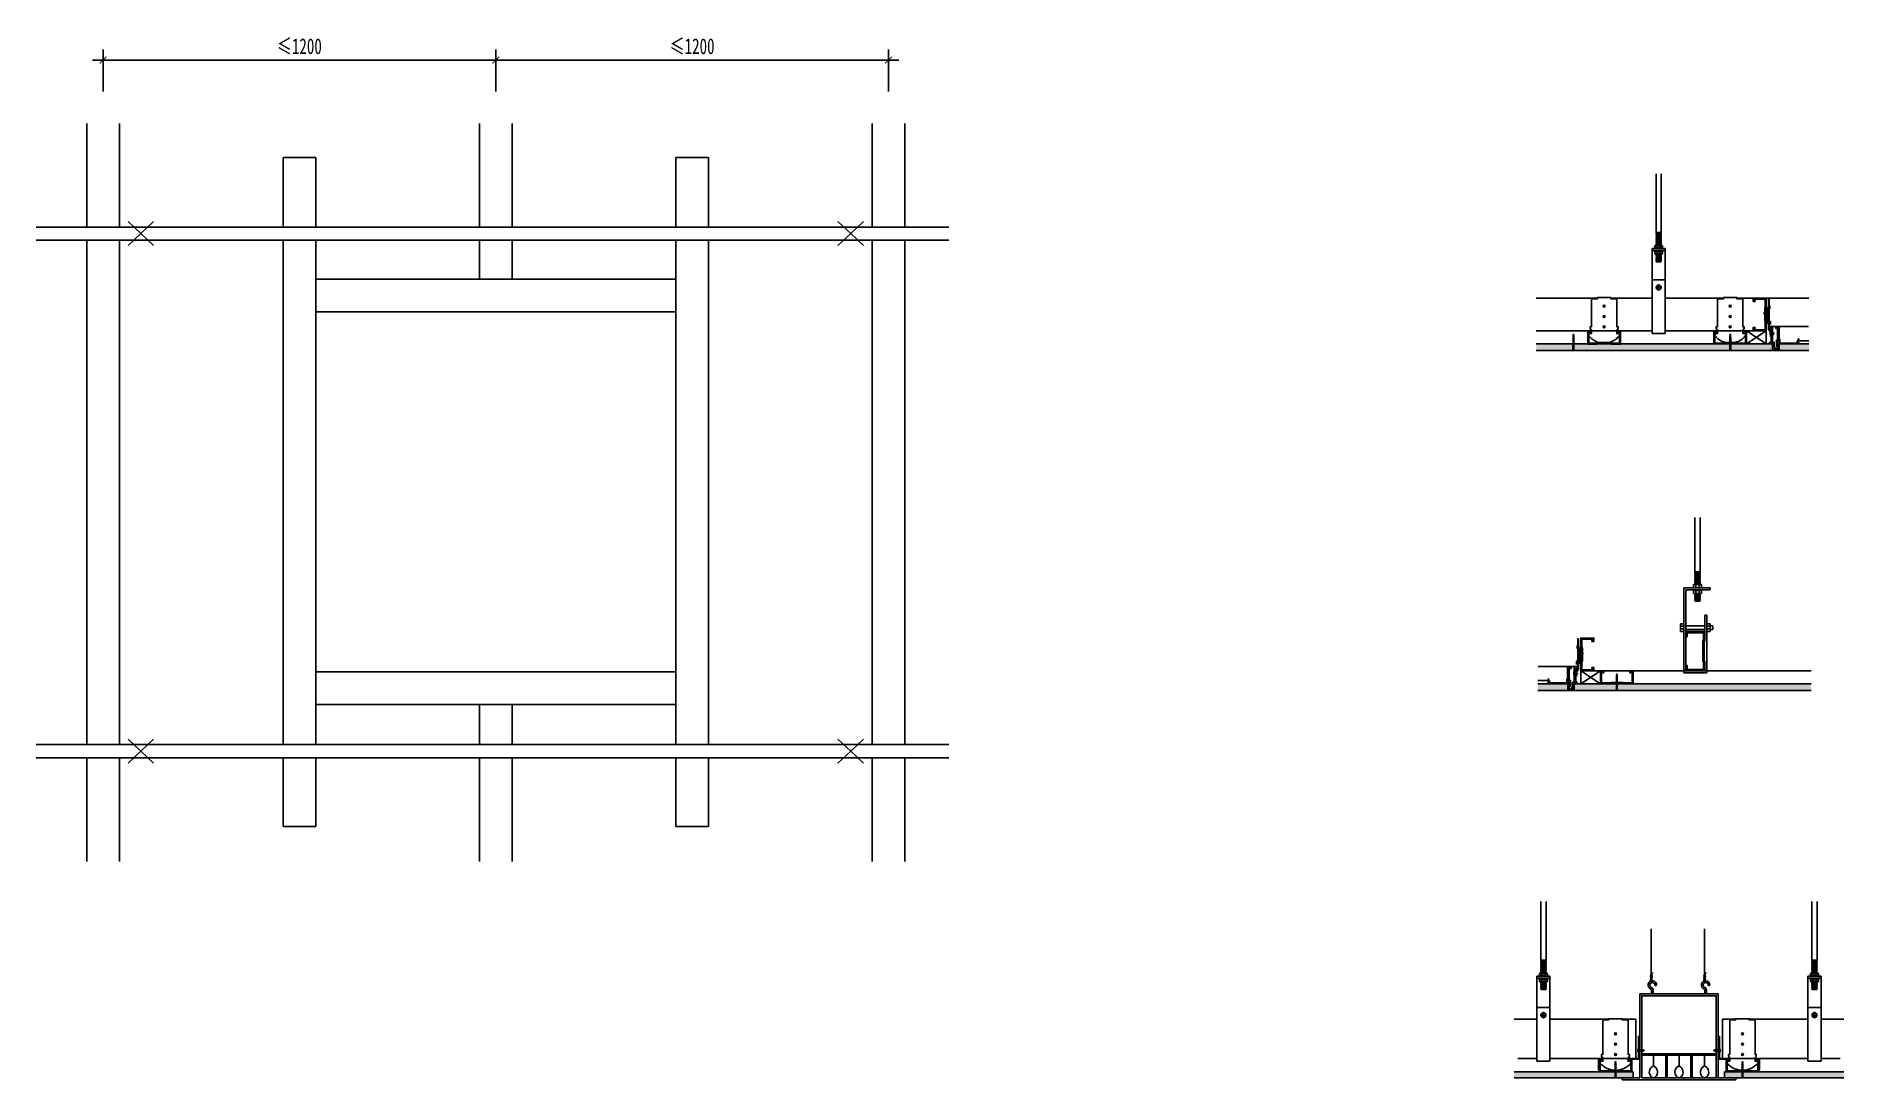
# Model space of a CAD drawing. Header units: millimetres. Extents: x 413534 to 445094, y -245300 to -235817.
# Drawn here: x 442332 to 445094, y -245300 to -243705 of the extents above; entities that cross this region are included whole.
import ezdxf

# ---------------------------------------------------------------- set-up
doc = ezdxf.new("R2010")
doc.units = ezdxf.units.MM
doc.header["$LTSCALE"] = 150
doc.header["$MEASUREMENT"] = 0
doc.linetypes.add('DASH', pattern=[0.35, 0.25, -0.1])
for name, color, linetype in [('0-bh(填充)', 251, 'Continuous'), ('4-Fine(立面细线)', 251, 'Continuous'), ('4-Norm(立面正常)', 134, 'Continuous'), ('4-Wide(立面宽线)', 4, 'Continuous')]:
    doc.layers.add(name, color=color, linetype=linetype)
doc.styles.add('DIM', font='SimSun.ttf', dxfattribs={"width": 0.7})
doc.dimstyles.new('MS8', dxfattribs={"dimscale": 8, "dimtxt": 3, "dimasz": 1.3, "dimexe": 2, "dimexo": 2, "dimgap": 1, "dimtad": 1, "dimdec": 0, "dimdsep": 46, "dimtxsty": 'DIM', "dimblk": 'ARCHTICK', "dimcen": 3, "dimdle": 2, "dimclrd": 251, "dimclre": 251, "dimclrt": 33, "dimadec": 0, "dimazin": 0, "dimtfac": 1, "dimtdec": 0, "dimtmove": 2, "dimatfit": 3, "dimldrblk": 'DOT', "dimfxl": 0, "dimtvp": 1, "dimtolj": 1, "dimtzin": 0, "dimarcsym": 0})
pattern_1 = [(225, (444226.3274, -244704.8997), (2.694077, -2.694077), []), (225, (444224.5314, -244704.8997), (2.694077, -2.694077), [])]

msp = doc.modelspace()

# ---------------------------------------------------------------- blocks, each defined once
blk = doc.blocks.new('_ARCHTICK')
at = {"color": 0, "linetype": 'ByBlock', "const_width": 0.15}
blk.add_lwpolyline([(-0.5, -0.5), (0.5, 0.5)], dxfattribs=at)
blk = doc.blocks.new('*D116')
at = {"layer": '4-Fine(立面细线)', "color": 251, "lineweight": -2}
for p, q in [((443034.3, -243789.6), (443034.3, -243725.6)), ((443634.3, -243789.6), (443634.3, -243725.6)), ((443018.3, -243741.6), (443650.3, -243741.6))]:
    blk.add_line(p, q, dxfattribs=at)
at = {"layer": 'Defpoints', "color": 0}
for p in [(443634.3, -243741.6), (443034.3, -243838.5), (443634.3, -243838.5)]:
    blk.add_point(p, dxfattribs=at)
at = {"layer": '4-Fine(立面细线)', "color": 251, "lineweight": -2, "xscale": 10.4, "yscale": 10.4, "zscale": 10.4, "rotation": 180}
blk.add_blockref('_ARCHTICK', (443034.3, -243741.6), dxfattribs=at)
at = {"layer": '4-Fine(立面细线)', "color": 251, "lineweight": -2, "xscale": 10.4, "yscale": 10.4, "zscale": 10.4}
blk.add_blockref('_ARCHTICK', (443634.3, -243741.6), dxfattribs=at)
at = {"layer": '4-Fine(立面细线)', "color": 33, "insert": (443334.3, -243720.9), "char_height": 24, "attachment_point": 5, "style": 'DIM'}
blk.add_mtext('\\A1;≤1200', dxfattribs=at)
blk = doc.blocks.new('_Dot')
at = {"color": 0, "linetype": 'ByBlock', "lineweight": -2}
blk.add_line((-0.5, 0), (-1, 0), dxfattribs=at)
at = {"color": 0, "linetype": 'ByBlock', "const_width": 0.5}
blk.add_lwpolyline([(-0.25, 0, 1), (0.25, 0, 1)], format="xyb", close=True, dxfattribs=at)
blk = doc.blocks.new('*D117')
at = {"layer": '4-Fine(立面细线)', "color": 251, "lineweight": -2}
for p, q in [((442434.3, -243789.6), (442434.3, -243725.6)), ((443034.3, -243789.6), (443034.3, -243725.6)), ((443050.3, -243741.6), (442418.3, -243741.6))]:
    blk.add_line(p, q, dxfattribs=at)
at = {"layer": 'Defpoints', "color": 0}
for p in [(442434.3, -243741.6), (442434.3, -243838.5), (443034.3, -243838.5)]:
    blk.add_point(p, dxfattribs=at)
at = {"layer": '4-Fine(立面细线)', "color": 251, "lineweight": -2, "xscale": 10.4, "yscale": 10.4, "zscale": 10.4, "rotation": 180}
blk.add_blockref('_ARCHTICK', (442434.3, -243741.6), dxfattribs=at)
at = {"layer": '4-Fine(立面细线)', "color": 251, "lineweight": -2, "xscale": 10.4, "yscale": 10.4, "zscale": 10.4}
blk.add_blockref('_ARCHTICK', (443034.3, -243741.6), dxfattribs=at)
at = {"layer": '4-Fine(立面细线)', "color": 33, "insert": (442734.3, -243720.9), "char_height": 24, "attachment_point": 5, "style": 'DIM'}
blk.add_mtext('\\A1;≤1200', dxfattribs=at)
blk = doc.blocks.new('gfhgfhd')
at = {"layer": '4-Norm(立面正常)', "color": 4}
for points in [[(-5199.6, -214.3), (-5236.1, -175.3)], [(-5199.6, -214.3), (-5236.1, -253.3)], [(-5199.6, -214.3), (-5163.1, -175.3)], [(-5199.6, -214.3), (-5163.1, -253.3)]]:
    blk.add_lwpolyline(points, dxfattribs=at)
blk = doc.blocks.new('dgdfgd')
at = {"color": 134}
blk.add_line((1953.1, -10173.1), (1961.1, -10173.1), dxfattribs=at)
at = {"layer": '4-Fine(立面细线)', "color": 251}
for p, q in [((1953.7, -10173.1), (1953.1, -10173.1)), ((1961.1, -10175.1), (1953.1, -10175.8)), ((1961.1, -10177.8), (1953.1, -10178.5)), ((1961.1, -10180.5), (1953.1, -10181.1)), ((1954.6, -10181), (1953.1, -10181.1)), ((1961.1, -10183.1), (1953.1, -10183.8)), ((1961.1, -10185.8), (1953.1, -10186.5)), ((1961.1, -10188.5), (1953.1, -10189.1)), ((1961.1, -10191.1), (1953.1, -10191.8)), ((1953.8, -10174.4), (1960.5, -10173.9)), ((1953.8, -10177.1), (1960.5, -10176.5)), ((1953.8, -10179.7), (1960.5, -10179.2)), ((1953.8, -10182.4), (1960.5, -10181.9)), ((1953.8, -10185.1), (1960.5, -10184.5)), ((1953.8, -10187.7), (1960.5, -10187.2)), ((1953.8, -10190.4), (1960.5, -10189.9)), ((1954.6, -10206.5), (1953.1, -10206.6)), ((1961.1, -10208.6), (1953.1, -10209.2)), ((1961.1, -10211.2), (1953.1, -10211.9)), ((1961.1, -10213.9), (1953.1, -10214.6)), ((1961.1, -10216.6), (1953.1, -10217.2)), ((1953.8, -10207.9), (1960.5, -10207.3)), ((1953.8, -10210.5), (1960.5, -10210)), ((1953.8, -10213.2), (1960.5, -10212.6)), ((1953.8, -10215.9), (1960.5, -10215.3))]:
    blk.add_line(p, q, dxfattribs=at)
at = {"layer": '4-Norm(立面正常)', "color": 134}
for p, q in [((1953.1, -10173.1), (1953.1, -10083.3)), ((1961.1, -10173.1), (1961.1, -10083.3)), ((1947.1, -10197.5), (1947.1, -10327.5)), ((1967.1, -10197.5), (1947.1, -10197.5)), ((1967.1, -10200.5), (1947.1, -10200.5)), ((1950.1, -10201.5), (1950.1, -10200.5)), ((1950.1, -10201.5), (1964.1, -10201.5)), ((1950.6, -10197.5), (1963.6, -10197.5)), ((1951.1, -10193.5), (1952.1, -10192.5)), ((1951.1, -10193.5), (1951.1, -10196.5)), ((1951.1, -10193.5), (1963.1, -10193.5)), ((1951.1, -10196.5), (1952.1, -10197.5)), ((1963.1, -10196.5), (1951.1, -10196.5)), ((1951.1, -10197.5), (1963.1, -10197.5)), ((1951.1, -10202.5), (1952.1, -10201.5)), ((1951.1, -10205.5), (1951.1, -10202.5)), ((1963.1, -10202.5), (1951.1, -10202.5)), ((1951.1, -10205.5), (1952.1, -10206.5)), ((1951.1, -10205.5), (1963.1, -10205.5)), ((1962.1, -10192.5), (1952.1, -10192.5)), ((1962.1, -10206.5), (1952.1, -10206.5)), ((1960.5, -10217.9), (1953.5, -10217.9)), ((1959.7, -10217.9), (1954.3, -10217.9)), ((1954.6, -10197.5), (1954.6, -10192.5)), ((1954.6, -10201.5), (1954.6, -10206.5)), ((1959.6, -10197.5), (1959.6, -10192.5)), ((1959.6, -10201.5), (1959.6, -10206.5)), ((1963.1, -10193.5), (1962.1, -10192.5)), ((1963.1, -10196.5), (1962.1, -10197.5)), ((1963.1, -10202.5), (1962.1, -10201.5)), ((1963.1, -10205.5), (1962.1, -10206.5)), ((1963.1, -10193.5), (1963.1, -10196.5)), ((1963.1, -10205.5), (1963.1, -10202.5)), ((1964.1, -10201.5), (1964.1, -10200.5)), ((1967.1, -10197.5), (1967.1, -10327.5)), ((1967.1, -10327.5), (1947.1, -10327.5))]:
    blk.add_line(p, q, dxfattribs=at)
at = {"layer": '4-Norm(立面正常)', "color": 251}
for p, q in [((1967.1, -10245.5), (1947.1, -10245.5)), ((1952.3, -10257), (1961.9, -10257)), ((1953.6, -10255), (1957.1, -10253)), ((1953.6, -10259), (1953.6, -10255)), ((1957.1, -10261), (1953.6, -10259)), ((1957.1, -10261.7), (1957.1, -10252.2)), ((1957.1, -10253), (1960.6, -10255)), ((1960.6, -10259), (1957.1, -10261)), ((1960.6, -10255), (1960.6, -10259))]:
    blk.add_line(p, q, dxfattribs=at)
at = {"layer": '4-Norm(立面正常)', "color": 134}
for points in [[(1953.1, -10173.1), (1953.1, -10173.1), (1953.8, -10174.4), (1953.1, -10175.8), (1953.8, -10177.1), (1953.1, -10178.5), (1953.8, -10179.7), (1953.1, -10181.1), (1953.8, -10182.4), (1953.1, -10183.8), (1953.8, -10185.1), (1953.1, -10186.5), (1953.8, -10187.7), (1953.1, -10189.1), (1953.8, -10190.4), (1953.1, -10191.8), (1953.5, -10192.5)], [(1960.8, -10173.1), (1960.5, -10173.9), (1961.1, -10175.1), (1960.5, -10176.5), (1961.1, -10177.8), (1960.5, -10179.2), (1961.1, -10180.5), (1960.5, -10181.9), (1961.1, -10183.1), (1960.5, -10184.5), (1961.1, -10185.8), (1960.5, -10187.2), (1961.1, -10188.5), (1960.5, -10189.9), (1961.1, -10191.1), (1960.5, -10192.5)], [(1953.2, -10206.5), (1953.1, -10206.6), (1953.8, -10207.9), (1953.1, -10209.2), (1953.8, -10210.5), (1953.1, -10211.9), (1953.8, -10213.2), (1953.1, -10214.6), (1953.8, -10215.9), (1953.1, -10217.2), (1953.5, -10217.9)], [(1953.5, -10217.9), (1953.1, -10217.2), (1953.8, -10215.9), (1953.1, -10214.6), (1953.4, -10213.9)], [(1960.9, -10206.5), (1960.5, -10207.3), (1961.1, -10208.6), (1960.5, -10210), (1961.1, -10211.2), (1960.5, -10212.6), (1961.1, -10213.9), (1960.5, -10215.3), (1961.1, -10216.6), (1960.5, -10217.9)], [(1961.1, -10213.9), (1960.5, -10215.3), (1961.1, -10216.6), (1960.5, -10217.9)]]:
    blk.add_lwpolyline(points, dxfattribs=at)
at = {"layer": '4-Norm(立面正常)', "color": 251}
blk.add_circle((1957.1, -10257), 3.46, dxfattribs=at)
blk = doc.blocks.new('dgdfgdg')
at = {"color": 134}
for p, q in [((17127.7, -52021.8), (17129.2, -52021.8)), ((17170.7, -52021.8), (17169.2, -52021.8))]:
    blk.add_line(p, q, dxfattribs=at)
at = {"layer": '4-Fine(立面细线)', "color": 251}
for centre in [(17149.2, -51980.8), (17149.2, -51996.7), (17149.2, -52012.5)]:
    blk.add_circle(centre, 1.5, dxfattribs=at)
at = {"layer": '4-Norm(立面正常)', "color": 251}
for points in [[(17125.7, -52025.9), (17125.7, -52022.8), (17129.9, -52022.8), (17129.9, -52017.2), (17128, -52015.6), (17128, -52012.4), (17129.9, -52012.4), (17129.9, -51969.6), (17139, -51969.6), (17139, -51967.8), (17149.2, -51967.8)], [(17172.7, -52025.9), (17172.7, -52022.8), (17168.6, -52022.8), (17168.6, -52017.2), (17170.5, -52015.6), (17170.5, -52012.4), (17168.6, -52012.4), (17168.6, -51969.6), (17159.5, -51969.6), (17159.5, -51967.8), (17149.2, -51967.8)]]:
    blk.add_lwpolyline(points, dxfattribs=at)
at = {"layer": '4-Norm(立面正常)', "color": 134}
for points in [[(17169.2, -52021.8), (17169.2, -52018.8), (17174.2, -52018.8), (17174.2, -52038.8), (17161.2, -52038.8), (17158.2, -52037.9), (17155.2, -52037.9), (17152.2, -52037.9), (17149.2, -52037.9), (17146.2, -52037.9), (17143.2, -52037.9), (17140.2, -52037.9), (17137.2, -52038.8), (17124.2, -52038.8), (17124.2, -52018.8), (17129.2, -52018.8), (17129.2, -52021.8)], [(17170.7, -52021.8), (17170.7, -52020.3), (17172.7, -52020.3), (17172.7, -52037.3), (17161.5, -52037.3), (17158.5, -52036.4), (17155.2, -52036.4), (17152.2, -52036.4), (17149.2, -52036.4), (17146.2, -52036.4), (17143.2, -52036.4), (17140, -52036.4), (17137, -52037.3), (17125.7, -52037.3), (17125.7, -52020.3), (17127.7, -52020.3), (17127.7, -52021.8)]]:
    blk.add_lwpolyline(points, dxfattribs=at)
at = {"layer": '4-Norm(立面正常)', "color": 251}
for start, end in [(218.0958, 270), (270, 321.9042)]:
    blk.add_arc((17149.2, -52007.5), 29.9, start, end, dxfattribs=at)
blk = doc.blocks.new('DGDRGT')
at = {"layer": '4-Fine(立面细线)', "color": 250}
for p, q in [((17869.9, -52021.1), (17869.7, -52022.7)), ((17870.2, -52021.2), (17870, -52022.6)), ((17870.5, -52021.1), (17870.3, -52022.8)), ((17870.8, -52021.2), (17870.6, -52022.7)), ((17871.2, -52021), (17870.9, -52022.8)), ((17871.4, -52021.1), (17871.2, -52022.7)), ((17871.8, -52021), (17871.5, -52022.9)), ((17872.1, -52021.1), (17871.9, -52022.7))]:
    blk.add_line(p, q, dxfattribs=at)
at = {"layer": '4-Fine(立面细线)', "color": 251}
for p, q in [((17871.9, -52022.7), (17872.1, -52022.9)), ((17872.1, -52021.1), (17872.3, -52020.9)), ((17873.6, -52022.9), (17873.6, -52020.9))]:
    blk.add_line(p, q, dxfattribs=at)
for points in [[(17872.1, -52021.1), (17871.8, -52021), (17871.4, -52021.1), (17871.2, -52021), (17870.8, -52021.2), (17870.5, -52021.1), (17870.2, -52021.2), (17869.9, -52021.1), (17868.8, -52021.9), (17869.7, -52022.8)], [(17869.7, -52022.7), (17870, -52022.6), (17870.3, -52022.8), (17870.6, -52022.7), (17870.9, -52022.8), (17871.2, -52022.7), (17871.5, -52022.9), (17871.9, -52022.7)], [(17872.1, -52022.9), (17873.6, -52022.9), (17874.7, -52023.9), (17874.7, -52019.9), (17873.6, -52020.9), (17872.3, -52020.9)]]:
    blk.add_lwpolyline(points, dxfattribs=at)
blk = doc.blocks.new('dfgd')
at = {"layer": '0-bh(填充)', "color": 250}
for p, q in [((-12335.1, 1685.7), (-12333.6, 1686.3)), ((-12335.1, 1684.6), (-12333.5, 1685.2)), ((-12335, 1686.8), (-12333.7, 1687.3)), ((-12334.9, 1687.9), (-12333.8, 1688.3)), ((-12334.8, 1688.9), (-12333.9, 1689.3)), ((-12334.8, 1686.4), (-12333.8, 1686.7)), ((-12334.8, 1685.3), (-12333.8, 1685.6)), ((-12334.7, 1688.5), (-12334, 1688.7)), ((-12334.7, 1687.4), (-12333.9, 1687.7)), ((-12335.2, 1683.4), (-12333.4, 1684)), ((-12335.2, 1682.3), (-12333.5, 1682.9)), ((-12335.2, 1681.1), (-12333.5, 1681.7)), ((-12335.2, 1679.9), (-12333.5, 1680.5)), ((-12335.2, 1678.8), (-12333.5, 1679.4)), ((-12335.2, 1677.5), (-12333.7, 1678)), ((-12335.1, 1673.4), (-12333.7, 1673.9)), ((-12335, 1676.9), (-12334, 1677.3)), ((-12335, 1675.8), (-12333.7, 1676.2)), ((-12335, 1674.6), (-12333.7, 1675)), ((-12335, 1672.3), (-12333.7, 1672.7)), ((-12334.9, 1683), (-12333.7, 1683.4)), ((-12334.9, 1681.8), (-12333.8, 1682.2)), ((-12334.9, 1680.6), (-12333.8, 1681)), ((-12334.9, 1679.4), (-12333.8, 1679.8)), ((-12334.9, 1678.3), (-12333.8, 1678.7)), ((-12334.9, 1676.4), (-12333.7, 1676.8)), ((-12334.9, 1675.2), (-12333.7, 1675.6)), ((-12334.9, 1674.1), (-12333.7, 1674.5)), ((-12334.9, 1672.9), (-12333.7, 1673.3)), ((-12334.8, 1684.1), (-12333.8, 1684.5)), ((-12334.3, 1671.9), (-12333.7, 1672.2))]:
    blk.add_line(p, q, dxfattribs=at)
at = {"layer": '4-Fine(立面细线)', "color": 251}
for p, q in [((-12335.2, 1671.6), (-12333.4, 1671.6)), ((-12333.4, 1671.6), (-12335.2, 1671.6)), ((-12333.4, 1671.6), (-12332.6, 1670.7))]:
    blk.add_line(p, q, dxfattribs=at)
for points in [[(-12335.2, 1684.6), (-12335.2, 1684.6), (-12334.9, 1685.3), (-12335.2, 1685.7), (-12334.9, 1686.4), (-12335.2, 1686.9), (-12334.9, 1687.6), (-12335.2, 1688.1), (-12334.9, 1688.8), (-12335.2, 1689.3), (-12334.8, 1689.9), (-12335.1, 1690.4), (-12334.8, 1691.1), (-12335, 1691.5), (-12334.8, 1692.2), (-12334.9, 1692.6), (-12334.7, 1693.2), (-12334.9, 1693.7), (-12334.6, 1694.3), (-12334.8, 1694.8), (-12334.3, 1695.7), (-12333.9, 1695.1), (-12334, 1694.6), (-12333.8, 1694.1), (-12333.9, 1693.5), (-12333.7, 1693.1), (-12333.8, 1692.5), (-12333.6, 1692.1), (-12333.8, 1691.5), (-12333.5, 1691), (-12333.8, 1690.3), (-12333.4, 1689.9), (-12333.7, 1689.2), (-12333.4, 1688.7), (-12333.7, 1688), (-12333.4, 1687.5), (-12333.7, 1686.8), (-12333.4, 1686.4), (-12333.7, 1685.7), (-12333.4, 1685.2), (-12333.7, 1684.5)], [(-12333.4, 1671.6), (-12333.4, 1671.6), (-12332.6, 1670.7), (-12336.1, 1670.7), (-12335.2, 1671.6)], [(-12335.2, 1678.8), (-12335, 1678.3), (-12335.3, 1677.6), (-12335, 1677.1), (-12335.3, 1676.4)], [(-12335.3, 1674.1), (-12335, 1674.8), (-12335.3, 1675.2), (-12335, 1675.9), (-12335.3, 1676.4)], [(-12335.3, 1674.1), (-12335, 1673.6), (-12335.3, 1672.9), (-12335, 1672.4), (-12335.2, 1671.9), (-12335.2, 1671.6)], [(-12335.2, 1684.6), (-12334.8, 1684.1), (-12335.2, 1683.5)], [(-12335.2, 1683.4), (-12334.9, 1683), (-12335.2, 1682.3), (-12334.9, 1681.8), (-12335.2, 1681.1)], [(-12335.2, 1681.1), (-12334.9, 1680.6), (-12335.2, 1679.9), (-12334.9, 1679.4), (-12335.2, 1678.8)], [(-12333.7, 1683.4), (-12333.5, 1682.9), (-12333.8, 1682.2), (-12333.5, 1681.7), (-12333.8, 1681)], [(-12333.8, 1681), (-12333.5, 1680.5), (-12333.8, 1679.9), (-12333.5, 1679.4), (-12333.8, 1678.7)], [(-12333.8, 1678.7), (-12333.5, 1678.2), (-12333.8, 1677.5), (-12333.5, 1677), (-12333.8, 1676.3)], [(-12333.8, 1676.3), (-12333.5, 1675.8), (-12333.8, 1675.2), (-12333.5, 1674.7), (-12333.8, 1674)], [(-12333.8, 1674), (-12333.5, 1673.5), (-12333.8, 1672.8), (-12333.5, 1672.3), (-12333.4, 1672)], [(-12333.7, 1684.5), (-12333.4, 1684), (-12333.7, 1683.4)], [(-12333.4, 1671.6), (-12333.4, 1672)]]:
    blk.add_lwpolyline(points, dxfattribs=at)
blk = doc.blocks.new('dgdgdgd')
at = {"color": 134}
blk.add_line((-16905.8, -9716.3), (-16897.8, -9716.3), dxfattribs=at)
for points in [[(-16919.6, -9815.7), (-16919.6, -9807.7), (-16890.6, -9807.7), (-16890.6, -9820.7), (-16891.6, -9823.4), (-16891.6, -9851.7), (-16890.6, -9854.7), (-16890.6, -9867.7), (-16919.6, -9867.7), (-16919.6, -9859.7)], [(-16919.6, -9815.7), (-16917.6, -9815.7), (-16917.6, -9809.7), (-16892.6, -9809.7), (-16892.6, -9820.3), (-16893.6, -9823), (-16893.6, -9852), (-16892.6, -9855), (-16892.6, -9865.7), (-16917.6, -9865.7), (-16917.6, -9859.7), (-16919.6, -9859.7)]]:
    blk.add_lwpolyline(points, dxfattribs=at)
at = {"layer": '4-Fine(立面细线)', "color": 251}
for p, q in [((-16905.3, -9716.3), (-16905.8, -9716.4)), ((-16897.8, -9718.4), (-16905.8, -9719)), ((-16897.8, -9721), (-16905.8, -9721.7)), ((-16905.2, -9717.6), (-16898.5, -9717.1)), ((-16905.2, -9720.3), (-16898.5, -9719.8)), ((-16897.8, -9723.7), (-16905.8, -9724.4)), ((-16904.3, -9724.2), (-16905.8, -9724.4)), ((-16897.8, -9726.4), (-16905.8, -9727)), ((-16897.8, -9729), (-16905.8, -9729.7)), ((-16897.8, -9731.7), (-16905.8, -9732.4)), ((-16897.8, -9734.4), (-16905.8, -9735)), ((-16905.2, -9723), (-16898.5, -9722.4)), ((-16905.2, -9725.6), (-16898.5, -9725.1)), ((-16905.2, -9728.3), (-16898.5, -9727.8)), ((-16905.2, -9731), (-16898.5, -9730.4)), ((-16905.2, -9733.6), (-16898.5, -9733.1)), ((-16904.3, -9749.7), (-16905.8, -9749.8)), ((-16897.8, -9751.8), (-16905.8, -9752.5)), ((-16897.8, -9754.5), (-16905.8, -9755.2)), ((-16897.8, -9757.2), (-16905.8, -9757.8)), ((-16897.8, -9759.8), (-16905.8, -9760.5)), ((-16905.2, -9751.1), (-16898.5, -9750.6)), ((-16905.2, -9753.8), (-16898.5, -9753.2)), ((-16905.2, -9756.4), (-16898.5, -9755.9)), ((-16905.2, -9759.1), (-16898.5, -9758.6))]:
    blk.add_line(p, q, dxfattribs=at)
at = {"layer": '4-Fine(立面细线)', "color": 134}
for p, q in [((-16895.8, -9735.7), (-16907.8, -9735.7)), ((-16907.8, -9740.7), (-16907.8, -9735.7)), ((-16907.8, -9744.7), (-16907.8, -9749.7)), ((-16895.8, -9740.7), (-16895.8, -9735.7)), ((-16895.8, -9744.7), (-16895.8, -9749.7))]:
    blk.add_line(p, q, dxfattribs=at)
at = {"layer": '4-Norm(立面正常)', "color": 134}
for p, q in [((-16905.8, -9633.2), (-16905.8, -9716.3)), ((-16897.8, -9633.2), (-16897.8, -9716.3)), ((-16922.6, -9870.7), (-16922.6, -9740.7)), ((-16922.6, -9740.7), (-16882.6, -9740.7)), ((-16919.6, -9854.7), (-16919.6, -9743.7)), ((-16919.6, -9743.7), (-16882.6, -9743.7)), ((-16908.8, -9744.7), (-16908.8, -9743.7)), ((-16908.8, -9744.7), (-16894.8, -9744.7)), ((-16904.3, -9740.7), (-16904.3, -9735.7)), ((-16904.3, -9744.7), (-16904.3, -9749.7)), ((-16899.3, -9740.7), (-16899.3, -9735.7)), ((-16899.3, -9744.7), (-16899.3, -9749.7)), ((-16894.8, -9744.7), (-16894.8, -9743.7)), ((-16882.6, -9743.7), (-16882.6, -9740.7)), ((-16895.8, -9749.7), (-16907.8, -9749.7)), ((-16898.4, -9761.2), (-16905.5, -9761.2)), ((-16927.6, -9795.7), (-16927.6, -9807.7)), ((-16922.6, -9795.7), (-16927.6, -9795.7)), ((-16922.6, -9799.7), (-16927.6, -9799.7)), ((-16927.6, -9799.7), (-16922.6, -9799.7)), ((-16922.6, -9803.7), (-16927.6, -9803.7)), ((-16927.6, -9803.7), (-16922.6, -9803.7)), ((-16919.6, -9798.7), (-16890.6, -9798.7)), ((-16890.6, -9782.7), (-16890.6, -9820.7)), ((-16890.6, -9782.7), (-16887.6, -9782.7)), ((-16887.6, -9782.7), (-16887.6, -9870.7)), ((-16882.6, -9795.7), (-16887.6, -9795.7)), ((-16882.6, -9799.7), (-16887.6, -9799.7)), ((-16887.6, -9799.7), (-16882.6, -9799.7)), ((-16882.6, -9803.7), (-16887.6, -9803.7)), ((-16887.6, -9803.7), (-16882.6, -9803.7)), ((-16882.6, -9795.7), (-16882.6, -9807.7)), ((-16882.6, -9798.7), (-16878.6, -9798.7)), ((-16878.6, -9804.7), (-16878.6, -9798.7)), ((-16922.6, -9807.7), (-16927.6, -9807.7)), ((-16919.6, -9804.7), (-16890.6, -9804.7)), ((-16919.6, -9804.7), (-16890.6, -9804.7)), ((-16919.6, -9807.7), (-16890.6, -9807.7)), ((-16882.6, -9807.7), (-16887.6, -9807.7)), ((-16882.6, -9804.7), (-16878.6, -9804.7)), ((-16882.6, -9804.7), (-16878.6, -9804.7)), ((-16919.6, -9859.7), (-16919.6, -9854.7)), ((-16919.6, -9867.7), (-16919.6, -9859.7)), ((-16890.6, -9854.7), (-16890.6, -9867.7)), ((-16890.6, -9854.7), (-16890.6, -9859.7)), ((-16887.6, -9870.7), (-16922.6, -9870.7)), ((-16890.6, -9867.7), (-16919.6, -9867.7))]:
    blk.add_line(p, q, dxfattribs=at)
for points in [[(-16905.8, -9716.3), (-16905.8, -9716.4), (-16905.2, -9717.6), (-16905.8, -9719), (-16905.2, -9720.3), (-16905.8, -9721.7), (-16905.2, -9723), (-16905.8, -9724.4), (-16905.2, -9725.6), (-16905.8, -9727), (-16905.2, -9728.3), (-16905.8, -9729.7), (-16905.2, -9731), (-16905.8, -9732.4), (-16905.2, -9733.6), (-16905.8, -9735), (-16905.5, -9735.7)], [(-16898.1, -9716.3), (-16898.5, -9717.1), (-16897.8, -9718.4), (-16898.5, -9719.8), (-16897.8, -9721), (-16898.5, -9722.4), (-16897.8, -9723.7), (-16898.5, -9725.1), (-16897.8, -9726.4), (-16898.5, -9727.8), (-16897.8, -9729), (-16898.5, -9730.4), (-16897.8, -9731.7), (-16898.5, -9733.1), (-16897.8, -9734.4), (-16898.4, -9735.7)], [(-16905.8, -9749.7), (-16905.8, -9749.8), (-16905.2, -9751.1), (-16905.8, -9752.5), (-16905.2, -9753.8), (-16905.8, -9755.2), (-16905.2, -9756.4), (-16905.8, -9757.8), (-16905.2, -9759.1), (-16905.8, -9760.5), (-16905.5, -9761.2)], [(-16905.5, -9761.2), (-16905.8, -9760.5), (-16905.2, -9759.1), (-16905.8, -9757.8), (-16905.5, -9757.2)], [(-16898.1, -9749.7), (-16898.5, -9750.6), (-16897.8, -9751.8), (-16898.5, -9753.2), (-16897.8, -9754.5), (-16898.5, -9755.9), (-16897.8, -9757.2), (-16898.5, -9758.6), (-16897.8, -9759.8), (-16898.4, -9761.2)], [(-16897.8, -9757.2), (-16898.5, -9758.6), (-16897.8, -9759.8), (-16898.4, -9761.2)]]:
    blk.add_lwpolyline(points, dxfattribs=at)
blk = doc.blocks.new('sfd')
at = {"color": 134}
for p, q in [((17973.5, -52021.8), (17975, -52021.8)), ((18016.5, -52021.8), (18015, -52021.8))]:
    blk.add_line(p, q, dxfattribs=at)
at = {"layer": '4-Norm(立面正常)', "color": 134}
blk.add_line((17970, -52018.8), (17970, -52038.8), dxfattribs=at)
for points in [[(17975, -52021.8), (17975, -52018.8), (17970, -52018.8), (17970, -52038.8), (17983, -52038.8), (17986, -52037.9), (17989, -52037.9), (17992, -52037.9), (17995, -52037.9), (17998, -52037.9), (18001, -52037.9), (18004, -52037.9), (18007, -52038.8), (18020, -52038.8), (18020, -52018.8), (18015, -52018.8), (18015, -52021.8)], [(17973.5, -52021.8), (17973.5, -52020.3), (17971.5, -52020.3), (17971.5, -52037.3), (17982.8, -52037.3), (17985.8, -52036.4), (17989, -52036.4), (17992, -52036.4), (17995, -52036.4), (17998, -52036.4), (18001, -52036.4), (18004.2, -52036.4), (18007.2, -52037.3), (18018.5, -52037.3), (18018.5, -52020.3), (18016.5, -52020.3), (18016.5, -52021.8)]]:
    blk.add_lwpolyline(points, dxfattribs=at)
blk = doc.blocks.new('dgffdgfs')
at = {"layer": '4-Fine(立面细线)', "color": 251}
for centre in [(-6872.3, -40362.1), (-6872.3, -40378), (-6872.3, -40393.8)]:
    blk.add_circle(centre, 1.5, dxfattribs=at)
at = {"layer": '4-Norm(立面正常)', "color": 251}
for points in [[(-6895.8, -40407.2), (-6895.8, -40404.1), (-6891.6, -40404.1), (-6891.6, -40398.5), (-6893.5, -40396.9), (-6893.5, -40393.7), (-6891.6, -40393.7), (-6891.6, -40340.9), (-6882.6, -40340.9), (-6882.6, -40339.1), (-6872.3, -40339.1)], [(-6848.8, -40407.2), (-6848.8, -40404.1), (-6853, -40404.1), (-6853, -40398.5), (-6851.1, -40396.9), (-6851.1, -40393.7), (-6853, -40393.7), (-6853, -40340.9), (-6862, -40340.9), (-6862, -40339.1), (-6872.3, -40339.1)]]:
    blk.add_lwpolyline(points, dxfattribs=at)
at = {"layer": '4-Norm(立面正常)', "color": 134}
blk.add_lwpolyline([(-6852.3, -40403.1), (-6850.8, -40403.1), (-6850.8, -40401.6), (-6848.8, -40401.6), (-6848.8, -40418.6), (-6860.1, -40418.6), (-6863.1, -40417.7), (-6866.3, -40417.7), (-6869.3, -40417.7), (-6872.3, -40417.7), (-6875.3, -40417.7), (-6878.3, -40417.7), (-6881.5, -40417.7), (-6884.5, -40418.6), (-6895.8, -40418.6), (-6895.8, -40401.6), (-6893.8, -40401.6), (-6893.8, -40403.1), (-6892.3, -40403.1), (-6892.3, -40400.1), (-6897.3, -40400.1), (-6897.3, -40420.1), (-6884.3, -40420.1), (-6881.3, -40419.2), (-6878.3, -40419.2), (-6875.3, -40419.2), (-6872.3, -40419.2), (-6869.3, -40419.2), (-6866.3, -40419.2), (-6863.3, -40419.2), (-6860.3, -40420.1), (-6847.3, -40420.1), (-6847.3, -40400.1), (-6852.3, -40400.1), (-6852.3, -40403.1)], dxfattribs=at)
at = {"layer": '4-Norm(立面正常)', "color": 251}
for centre, start, end in [((-6872.9, -40387.5), 220.7421, 271.1895), ((-6871.7, -40387.5), 268.8105, 319.2579)]:
    blk.add_arc(centre, 30.2, start, end, dxfattribs=at)
at = {"layer": '4-Norm(立面正常)'}
blk.add_blockref('dfgd', (5462, -42100.3), dxfattribs=at)
blk = doc.blocks.new('dgfd')
at = {"layer": '0-bh(填充)', "color": 251}
blk.add_line((15038.4, -46813), (15038.4, -46811), dxfattribs=at)
at = {"layer": '0-bh(填充)', "color": 250}
for p, q in [((15040.4, -46812), (15040.6, -46813)), ((15040.8, -46812), (15040.9, -46812.8)), ((15040.9, -46811), (15041.3, -46813)), ((15041.3, -46811.2), (15041.5, -46812.8)), ((15041.6, -46811), (15041.9, -46813)), ((15042, -46811.2), (15042.2, -46812.8)), ((15042.3, -46811), (15042.6, -46813)), ((15042.6, -46811.2), (15042.9, -46812.8)), ((15042.9, -46811), (15043.3, -46813)), ((15043.3, -46811.2), (15043.6, -46812.8)), ((15043.6, -46811), (15043.9, -46813)), ((15044, -46811.2), (15044.2, -46812.8)), ((15044.3, -46811), (15044.6, -46813)), ((15044.6, -46811.2), (15044.9, -46812.8)), ((15044.9, -46811.1), (15045.2, -46812.9)), ((15045.3, -46811.2), (15045.5, -46812.8)), ((15045.5, -46811.1), (15045.8, -46812.8)), ((15045.9, -46811.2), (15046, -46812.7)), ((15046.1, -46811.2), (15046.4, -46812.8))]:
    blk.add_line(p, q, dxfattribs=at)
at = {"layer": '0-bh(填充)', "color": 251}
blk.add_lwpolyline([(15046.4, -46812.8), (15046, -46812.7), (15045.8, -46812.8), (15045.5, -46812.8), (15045.2, -46812.9), (15044.9, -46812.8), (15044.6, -46813), (15044.2, -46812.8), (15043.9, -46813), (15043.6, -46812.8), (15043.3, -46813), (15042.9, -46812.8), (15042.6, -46813), (15042.2, -46812.8), (15041.9, -46813), (15041.5, -46812.8), (15041.3, -46813), (15040.9, -46812.8), (15040.6, -46813), (15038.4, -46813), (15037.3, -46814), (15037.3, -46810), (15038.4, -46811), (15040.9, -46811), (15040.9, -46811), (15041.3, -46811.2), (15041.6, -46811), (15042, -46811.2), (15042.3, -46811), (15042.6, -46811.2), (15042.9, -46811), (15043.3, -46811.2), (15043.6, -46811), (15044, -46811.2), (15044.3, -46811), (15044.6, -46811.2), (15044.9, -46811.1), (15045.3, -46811.2), (15045.5, -46811.1), (15045.9, -46811.2), (15046.1, -46811.2), (15047.3, -46812), (15046.4, -46812.8)], dxfattribs=at)
blk = doc.blocks.new('aad fdf')
at = {"layer": '4-Norm(立面正常)', "color": 134}
blk.add_line((15071.8, -46637.6), (15074.4, -46634.5), dxfattribs=at)
blk.add_lwpolyline([(15071.8, -46567.7), (15071.8, -46637.6), (15070.5, -46639.3), (15073.2, -46638.4), (15070.7, -46641.5), (15073.3, -46640.4), (15070.8, -46643.7), (15073.3, -46642.6), (15070.8, -46645.4), (15072.5, -46643.5)], dxfattribs=at)
blk.add_open_spline([(15070.3, -46647.8), (15070.4, -46646.9), (15070.6, -46646.2), (15070.8, -46645.4)], degree=3, dxfattribs=at)
blk.add_open_spline([(15072.1, -46644), (15072.5, -46644.6), (15073.5, -46645.9), (15073.7, -46648.2), (15072.7, -46650.2), (15071.6, -46650.2), (15071.2, -46650.1)], degree=3, knots=[0, 0, 0, 0, 1.433073, 3.229409, 4.52507, 5.242786, 5.242786, 5.242786, 5.242786], dxfattribs=at)

# ---------------------------------------------------------------- dimensions: what is measured, and where the dimension line sits
at = {"layer": '4-Fine(立面细线)', "color": 251}
dim = msp.add_linear_dim(base=(442434.3, -243741.6), p1=(443034.3, -243838.5), p2=(442434.3, -243838.5), angle=180, text='≤1200', dimstyle='MS8', dxfattribs=at)
dim.commit()
dim.dimension.update_dxf_attribs({"geometry": '*D117', "text_midpoint": (442734.3, -243720.9)})
dim = msp.add_linear_dim(base=(443634.3, -243741.6), p1=(443034.3, -243838.5), p2=(443634.3, -243838.5), text='≤1200', dimstyle='MS8', dxfattribs=at)
dim.commit()
dim.dimension.update_dxf_attribs({"geometry": '*D116', "text_midpoint": (443334.3, -243720.9)})

# ---------------------------------------------------------------- hatches: boundary and pattern name
at = {"layer": '0-bh(填充)'}
h = msp.add_hatch(dxfattribs=at)
h.set_pattern_fill('ANSI32', color=250, scale=0.4, style=0)
h.set_pattern_definition([(45, (444979.8274, -244185.5012), (-2.69408, 2.69408), []), (45, (444981.6234, -244185.5012), (-2.69408, 2.69408), [])])
h.paths.add_polyline_path([(444985, -244185.5), (444985, -244176.1), (444985, -244175.5), (444980.5, -244175.5), (444980.5, -244173), (444982.7, -244173), (444982.7, -244151.8), (444979.8, -244151.8), (444979.8, -244148.8), (444985.2, -244148.8), (444985.2, -244173), (444987.5, -244173), (444987.5, -244181.3), (444988.8, -244181.3), (444988.8, -244185.5)])
h = msp.add_hatch(dxfattribs=at)
h.set_pattern_fill('ANSI32', color=250, scale=0.4, style=0)
h.set_pattern_definition([(45, (444989.8274, -244185.5012), (-2.69408, 2.69408), []), (45, (444991.6234, -244185.5012), (-2.69408, 2.69408), [])])
h.paths.add_polyline_path([(444992.7, -244173), (444991, -244173), (444991, -244179.6), (444992.7, -244179.6), (444992.7, -244183.1), (444991, -244183.1), (444991, -244185.5), (444995, -244185.5), (444995, -244178.9), (444993.5, -244178.9), (444993.5, -244175.5), (444996.5, -244175.5), (444996.5, -244173), (444995.2, -244173), (444995.2, -244148.8), (444989.8, -244148.8), (444989.8, -244151.8), (444992.7, -244151.8)])
h = msp.add_hatch(dxfattribs=at)
h.set_pattern_fill('CROSS', color=250, scale=0.5, style=0)
h.set_pattern_definition([(0, (427380.4717, -181603.51), (3.175, 3.175), [1.5875, -4.7625]), (90, (427381.2654, -181604.304), (-3.175, 3.175), [1.5875, -4.7625])])
h.paths.add_polyline_path([(445040.6, -244175.5), (444995, -244175.5), (444995, -244185.5), (445040.6, -244185.5)])
h.paths.add_polyline_path([(444624.1, -244175.5), (444624.1, -244185.5), (444985, -244185.5), (444985, -244175.5)])
h = msp.add_hatch(dxfattribs=at)
h.set_pattern_fill('ANSI32', color=250, scale=0.4, angle=180, style=0)
h.set_pattern_definition(pattern_1)
h.paths.add_polyline_path([(444674.4, -244692.4), (444676.1, -244692.4), (444676.1, -244699), (444674.3, -244699), (444674.3, -244702.5), (444676.1, -244702.5), (444676.1, -244704.9), (444672.1, -244704.9), (444672.1, -244698.3), (444673.6, -244698.3), (444673.6, -244694.9), (444670.6, -244694.9), (444670.6, -244692.4), (444671.9, -244692.4), (444671.9, -244668.2), (444677.3, -244668.2), (444677.3, -244671.2), (444674.4, -244671.2)])
h = msp.add_hatch(dxfattribs=at)
h.set_pattern_fill('ANSI32', color=250, scale=0.4, angle=180, style=0)
h.set_pattern_definition(pattern_1)
h.paths.add_polyline_path([(444682.1, -244704.9), (444682.1, -244695.5), (444682.1, -244694.9), (444686.5, -244694.9), (444686.5, -244692.4), (444684.4, -244692.4), (444684.4, -244671.2), (444687.3, -244671.2), (444687.3, -244668.2), (444681.9, -244668.2), (444681.9, -244692.4), (444679.6, -244692.4), (444679.6, -244700.7), (444678.3, -244700.7), (444678.3, -244704.9)])
h = msp.add_hatch(dxfattribs=at)
h.set_pattern_fill('CROSS', color=250, scale=0.5, style=0)
h.set_pattern_definition([(0, (426626.9717, -182122.9086), (3.175, 3.175), [1.5875, -4.7625]), (90, (426627.7655, -182123.7023), (-3.175, 3.175), [1.5875, -4.7625])])
h.paths.add_polyline_path([(444626.5, -244694.9), (444672.1, -244694.9), (444672.1, -244704.9), (444626.5, -244704.9)])
h.paths.add_polyline_path([(445043.8, -244704.9), (445043.8, -244694.9), (444682.1, -244694.9), (444682.1, -244704.9)])
h = msp.add_hatch(dxfattribs=at)
h.set_pattern_fill('CROSS', color=250, scale=0.5, style=0)
h.set_pattern_definition([(0, (427078.237, -187968.269), (3.175, 3.175), [1.5875, -4.7625]), (90, (427079.0307, -187969.0627), (-3.175, 3.175), [1.5875, -4.7625])])
h.paths.add_polyline_path([(444938.4, -245292.5), (444938.1, -245291.8), (444938.1, -245291.8), (444938.4, -245291.2), (444938.1, -245290.4), (444938.1, -245290.4), (444938.4, -245289.9), (444938.1, -245289.1), (444938.4, -245288.5), (444938, -245287.7), (444938.1, -245287.8), (444938.3, -245287.4), (444911.8, -245287.4), (444911.8, -245296.9), (444937.1, -245296.9), (444938.1, -245295.8), (444938.4, -245295.2), (444938.1, -245294.4), (444938.1, -245294.4), (444938.4, -245293.9), (444938.1, -245293.1), (444938.1, -245293.1)])
h.paths.add_polyline_path([(444939.9, -245287.4), (444939.7, -245287.7), (444940.1, -245288.5), (444940.1, -245288.5), (444939.7, -245289), (444940, -245289.8), (444939.7, -245290.3), (444940.1, -245291.1), (444939.7, -245291.7), (444940.1, -245292.5), (444940.1, -245292.5), (444939.7, -245293), (444940.1, -245293.8), (444940.1, -245293.8), (444939.7, -245294.3), (444940.1, -245295.1), (444940.1, -245295.8), (444941.1, -245296.9), (445093.9, -245296.9), (445093.9, -245287.4)])
h.paths.add_polyline_path([(444590.2, -245287.4), (444590.2, -245296.9), (444743.1, -245296.9), (444744.1, -245295.8), (444744.1, -245295.1), (444744.4, -245294.3), (444744.1, -245293.8), (444744, -245293.8), (444744.4, -245293), (444744.1, -245292.5), (444744.1, -245292.5), (444744.4, -245291.7), (444744.1, -245291.1), (444744.4, -245290.3), (444744.1, -245289.8), (444744.5, -245289), (444744.1, -245288.5), (444744.4, -245287.7), (444744.2, -245287.4)])
h.paths.add_polyline_path([(444746.1, -245291.8), (444746, -245291.8), (444745.7, -245292.5), (444746.1, -245293.1), (444746, -245293.1), (444745.7, -245293.9), (444746.1, -245294.4), (444746, -245294.4), (444745.7, -245295.2), (444746.1, -245295.8), (444747.1, -245296.9), (444772.3, -245296.9), (444772.3, -245287.4), (444746.3, -245287.4), (444745.7, -245288.5), (444746.1, -245289.1), (444745.7, -245289.9), (444746.1, -245290.4), (444746, -245290.4), (444745.7, -245291.2)])

# ---------------------------------------------------------------- linework, layer by layer
at = {"layer": '4-Fine(立面细线)', "color": 251}
for p, q in [((442409.3, -243838.5), (442409.3, -243996.8)), ((442459.3, -243838.5), (442459.3, -243996.8)), ((443009.3, -243838.5), (443009.3, -243996.8)), ((443059.3, -243838.5), (443059.3, -243996.8)), ((443609.3, -243838.5), (443609.3, -243996.8)), ((443659.3, -243838.5), (443659.3, -243996.8)), ((442409.3, -244016.8), (442409.3, -244787.7)), ((442459.3, -244016.8), (442459.3, -244787.7)), ((443009.3, -244016.8), (443009.3, -244076.5)), ((443059.3, -244016.8), (443059.3, -244076.5)), ((443609.3, -244016.8), (443609.3, -244787.7)), ((443659.3, -244016.8), (443659.3, -244787.7)), ((444975.4, -244175.5), (444945.4, -244155.5)), ((444945.4, -244175.5), (444975.4, -244155.5)), ((444981.7, -244164), (444982.7, -244164)), ((444685.4, -244683.4), (444684.4, -244683.4)), ((444692.1, -244694.9), (444722.1, -244674.9)), ((444722.1, -244694.9), (444692.1, -244674.9)), ((443009.3, -244726.5), (443009.3, -244787.7)), ((443059.3, -244726.5), (443059.3, -244787.7)), ((442409.3, -244807.7), (442409.3, -244966.1)), ((442459.3, -244807.7), (442459.3, -244966.1)), ((443009.3, -244807.7), (443009.3, -244966.1)), ((443059.3, -244807.7), (443059.3, -244966.1)), ((443609.3, -244807.7), (443609.3, -244966.1)), ((443659.3, -244807.7), (443659.3, -244966.1)), ((444802.9, -245278.6), (444802.9, -245262)), ((444842.1, -245278.6), (444842.1, -245262)), ((444881.2, -245278.6), (444881.2, -245262))]:
    msp.add_line(p, q, dxfattribs=at)
for points in [[(444979.7, -244117.4), (444979.7, -244120.3), (444975.1, -244120.3), (444975.1, -244141.2), (444979.7, -244141.2), (444979.7, -244145.1)], [(444979.7, -244117.4), (444980.7, -244117.4), (444980.7, -244121.3), (444976.1, -244121.3), (444976.1, -244140.2), (444980.7, -244140.2), (444980.7, -244140.2), (444980.7, -244145.1), (444979.7, -244145.1)], [(444982.7, -244164), (444982.7, -244156.5), (444979.7, -244153.1), (444979.7, -244145), (444979.7, -244106.5), (444978.7, -244106.5), (444978.7, -244145), (444978.7, -244153.5), (444981.7, -244156.9), (444981.7, -244164)], [(444684.4, -244683.4), (444684.4, -244675.9), (444687.4, -244672.5), (444687.4, -244664.4), (444687.4, -244625.9), (444688.4, -244625.9), (444688.4, -244664.4), (444688.4, -244672.9), (444685.4, -244676.3), (444685.4, -244683.4)], [(444687.4, -244636.8), (444686.4, -244636.8), (444686.4, -244640.7), (444691, -244640.7), (444691, -244659.6), (444686.4, -244659.6), (444686.4, -244659.6), (444686.4, -244664.5), (444687.4, -244664.5)], [(444687.4, -244636.8), (444687.4, -244639.7), (444692, -244639.7), (444692, -244660.6), (444687.4, -244660.6), (444687.4, -244664.5)], [(444770.1, -245268.4), (444781.1, -245268.4), (444781.1, -245233.5), (444780.1, -245233.5), (444780.1, -245267.4), (444719.1, -245267.4), (444719.1, -245284.1), (444720.1, -245284.1)], [(444914, -245268.4), (444903.1, -245268.4), (444903.1, -245233.5), (444904.1, -245233.5), (444904.1, -245267.4), (444965, -245267.4), (444965, -245284.1), (444964, -245284.1)]]:
    msp.add_lwpolyline(points, dxfattribs=at)
for centre in [(445024.8, -244173.1), (444642.2, -244692.5)]:
    msp.add_circle(centre, 0.417, dxfattribs=at)
for centre, radius, start, end in [((444806.9, -245288), 10.2, 112.7081, 228.2942), ((444802.9, -245293), 3.86, 222.4793, 317.5207), ((444799, -245288), 10.2, 311.7058, 67.2919), ((444846, -245288), 10.2, 112.7081, 228.2942), ((444842.1, -245293), 3.86, 222.4793, 317.5207), ((444838.1, -245288), 10.2, 311.7058, 67.2919), ((444885.1, -245288), 10.2, 112.7081, 228.2942), ((444881.2, -245293), 3.86, 222.4793, 317.5207), ((444877.3, -245288), 10.2, 311.7058, 67.2919)]:
    msp.add_arc(centre, radius, start, end, dxfattribs=at)
at = {"layer": '4-Norm(立面正常)', "color": 134}
for p, q in [((442709.3, -243890.3), (442709.3, -243996.8)), ((442709.3, -243890.3), (442759.3, -243890.3)), ((442759.3, -243890.3), (442759.3, -243996.8)), ((443309.3, -243890.3), (443309.3, -243996.8)), ((443309.3, -243890.3), (443359.3, -243890.3)), ((443359.3, -243890.3), (443359.3, -243996.8)), ((443726.5, -243996.8), (442332.1, -243996.8)), ((443726.5, -244016.8), (442332.1, -244016.8)), ((442709.3, -244016.8), (442709.3, -244787.7)), ((442759.3, -244016.8), (442759.3, -244787.7)), ((443309.3, -244016.8), (443309.3, -244787.7)), ((443359.3, -244016.8), (443359.3, -244787.7)), ((443309.3, -244076.5), (442759.3, -244076.5)), ((444717.4, -244105.5), (444624.1, -244105.5)), ((444801.1, -244105.5), (444737.9, -244105.5)), ((444910.1, -244105.5), (444821.1, -244105.5)), ((445040.6, -244105.5), (444930.7, -244105.5)), ((443309.3, -244126.5), (442759.3, -244126.5)), ((444801.1, -244155.5), (444624.1, -244155.5)), ((444973.9, -244155.5), (444821.1, -244155.5)), ((444945.4, -244155.5), (444945.4, -244175.5)), ((444975.4, -244155.5), (444975.4, -244175.5)), ((445040, -244148.8), (444979.7, -244148.8)), ((444982.7, -244151.8), (444979.8, -244151.8)), ((445040.6, -244170.5), (445022.8, -244170.5)), ((445022.8, -244175.5), (445022.8, -244170.5)), ((445024.1, -244170.5), (445024.1, -244168.1)), ((445025.1, -244170.5), (445025.1, -244168.1)), ((444996.5, -244174), (445022.8, -244174)), ((444627.1, -244668.2), (444687.4, -244668.2)), ((443309.3, -244676.5), (442759.3, -244676.5)), ((444626.5, -244689.9), (444644.3, -244689.9)), ((444642.9, -244689.9), (444642.9, -244687.5)), ((444644.3, -244694.9), (444644.3, -244689.9)), ((444644.3, -244693.4), (444670.6, -244693.4)), ((444684.4, -244671.2), (444687.3, -244671.2)), ((444692.1, -244674.9), (444692.1, -244694.9)), ((444693.2, -244674.9), (445043.8, -244674.9)), ((443309.3, -244726.5), (442759.3, -244726.5)), ((443726.5, -244787.7), (442332.1, -244787.7)), ((443726.5, -244807.7), (442332.1, -244807.7)), ((442709.3, -244807.7), (442709.3, -244912.6)), ((442759.3, -244807.7), (442759.3, -244912.6)), ((443309.3, -244807.7), (443309.3, -244912.6)), ((443359.3, -244807.7), (443359.3, -244912.6)), ((442709.3, -244912.6), (442759.3, -244912.6)), ((443309.3, -244912.6), (443359.3, -244912.6)), ((444802.6, -245168.4), (444800.1, -245168.4)), ((444884, -245168.4), (444881.5, -245168.4)), ((444625, -245207.4), (444590.2, -245207.4)), ((444734.8, -245207.4), (444645, -245207.4)), ((444775.9, -245207.4), (444755.4, -245207.4)), ((444775.9, -245207.4), (444775.9, -245267.4)), ((444908.3, -245207.4), (444928.8, -245207.4)), ((444908.3, -245207.4), (444908.3, -245267.4)), ((444949.3, -245207.4), (445039.1, -245207.4)), ((445059.1, -245207.4), (445093.9, -245207.4)), ((444625, -245267.4), (444595.8, -245267.4)), ((444722.3, -245267.4), (444645, -245267.4)), ((444785.1, -245260), (444899.1, -245260)), ((444785.1, -245262), (444899.1, -245262)), ((444822.1, -245262), (444822.1, -245296.9)), ((444824.1, -245262), (444824.1, -245296.9)), ((444860.1, -245262), (444860.1, -245296.9)), ((444862.1, -245262), (444862.1, -245296.9)), ((444961.8, -245267.4), (445039.1, -245267.4)), ((445059.1, -245267.4), (445088.3, -245267.4))]:
    msp.add_line(p, q, dxfattribs=at)
at = {"layer": '4-Norm(立面正常)', "color": 134, "linetype": 'DASH', "ltscale": 2}
for p, q in [((444766.6, -245267.4), (444722.3, -245267.4)), ((444917.5, -245267.4), (444961.8, -245267.4))]:
    msp.add_line(p, q, dxfattribs=at)
at = {"layer": '4-Norm(立面正常)', "color": 134}
for points in [[(444958.4, -244110.5), (444958.4, -244109), (444956.9, -244109), (444956.9, -244107), (444973.9, -244107), (444973.9, -244118.3), (444973, -244121.3), (444973, -244124.5), (444973, -244127.5), (444973, -244130.5), (444973, -244133.5), (444973, -244136.5), (444973, -244139.7), (444973.9, -244142.7), (444973.9, -244154), (444956.9, -244154), (444956.9, -244152), (444958.4, -244152), (444958.4, -244150.5), (444955.4, -244150.5), (444955.4, -244155.5), (444975.4, -244155.5), (444975.4, -244142.5), (444974.5, -244139.5), (444974.5, -244136.5), (444974.5, -244133.5), (444974.5, -244130.5), (444974.5, -244127.5), (444974.5, -244124.5), (444974.5, -244121.5), (444975.4, -244118.5), (444975.4, -244105.5), (444955.4, -244105.5), (444955.4, -244110.5), (444958.4, -244110.5)], [(444992.7, -244173), (444991, -244173), (444991, -244179.6), (444992.7, -244179.6), (444992.7, -244183.1), (444991, -244183.1), (444991, -244185.5), (444995, -244185.5), (444995, -244178.9), (444993.5, -244178.9), (444993.5, -244175.5), (444996.5, -244175.5), (444996.5, -244173), (444995.2, -244173), (444995.2, -244148.8), (444989.8, -244148.8), (444989.8, -244151.8), (444992.7, -244151.8), (444992.7, -244173)], [(444709.1, -244629.9), (444709.1, -244628.4), (444710.6, -244628.4), (444710.6, -244626.4), (444693.6, -244626.4), (444693.6, -244637.7), (444694.5, -244640.7), (444694.5, -244643.9), (444694.5, -244646.9), (444694.5, -244649.9), (444694.5, -244652.9), (444694.5, -244655.9), (444694.5, -244659.1), (444693.6, -244662.1), (444693.6, -244673.4), (444710.6, -244673.4), (444710.6, -244671.4), (444709.1, -244671.4), (444709.1, -244669.9), (444712.1, -244669.9), (444712.1, -244674.9), (444692.1, -244674.9), (444692.1, -244661.9), (444693, -244658.9), (444693, -244655.9), (444693, -244652.9), (444693, -244649.9), (444693, -244646.9), (444693, -244643.9), (444693, -244640.9), (444692.1, -244637.9), (444692.1, -244624.9), (444712.1, -244624.9), (444712.1, -244629.9), (444709.1, -244629.9)], [(444674.4, -244692.4), (444676.1, -244692.4), (444676.1, -244699), (444674.3, -244699), (444674.3, -244702.5), (444676.1, -244702.5), (444676.1, -244704.9), (444672.1, -244704.9), (444672.1, -244698.3), (444673.6, -244698.3), (444673.6, -244694.9), (444670.6, -244694.9), (444670.6, -244692.4), (444671.9, -244692.4), (444671.9, -244668.2), (444677.3, -244668.2), (444677.3, -244671.2), (444674.4, -244671.2), (444674.4, -244692.4)]]:
    msp.add_lwpolyline(points, dxfattribs=at)
for points in [[(444985, -244185.5), (444985, -244176.1), (444985, -244175.5), (444980.5, -244175.5), (444980.5, -244173), (444982.7, -244173), (444982.7, -244151.8), (444979.8, -244151.8), (444979.8, -244148.8), (444985.2, -244148.8), (444985.2, -244173), (444987.5, -244173), (444987.5, -244181.3), (444988.8, -244181.3), (444988.8, -244185.5), (444985, -244185.5)], [(444682.1, -244704.9), (444682.1, -244695.5), (444682.1, -244694.9), (444686.5, -244694.9), (444686.5, -244692.4), (444684.4, -244692.4), (444684.4, -244671.2), (444687.3, -244671.2), (444687.3, -244668.2), (444681.9, -244668.2), (444681.9, -244692.4), (444679.6, -244692.4), (444679.6, -244700.7), (444678.3, -244700.7), (444678.3, -244704.9), (444682.1, -244704.9)]]:
    msp.add_lwpolyline(points, close=True, dxfattribs=at)
for points in [[(444802.6, -245168.4), (444802.6, -245162.5, 0.314793), (444800, -245158.7, -1.918825), (444805.4, -245155, 0.74357), (444807.9, -245155, 1.918825), (444799.1, -245161.1, -0.314793), (444800.1, -245162.5), (444800.1, -245168.4)], [(444884, -245168.4), (444884, -245162.5, 0.314793), (444881.4, -245158.7, -1.918825), (444886.7, -245155, 0.74357), (444889.2, -245155, 1.918825), (444880.5, -245161.1, -0.314793), (444881.5, -245162.5), (444881.5, -245168.4)]]:
    msp.add_lwpolyline(points, format="xyb", dxfattribs=at)
for centre in [(445024.6, -244168.1), (444642.4, -244687.5)]:
    msp.add_arc(centre, 0.501, 356.1154, 183.8846, dxfattribs=at)
at = {"layer": '4-Wide(立面宽线)', "color": 4}
for p, q in [((444985, -244175.5), (444624.1, -244175.5)), ((445040.6, -244185.5), (444624.1, -244185.5)), ((444985, -244185.5), (444985, -244175.5)), ((444985, -244175.5), (444985, -244185.5)), ((445040.6, -244175.5), (444995, -244175.5)), ((444995, -244175.5), (444995, -244185.5)), ((444626.5, -244694.9), (444672.1, -244694.9)), ((444672.1, -244694.9), (444672.1, -244704.9)), ((444682.1, -244694.9), (445043.8, -244694.9)), ((444682.1, -244704.9), (444682.1, -244694.9)), ((444682.1, -244694.9), (444682.1, -244704.9)), ((444626.5, -244704.9), (445043.8, -244704.9)), ((444782.1, -245168.4), (444902.1, -245168.4)), ((444902.1, -245168.4), (444902.1, -245296.9)), ((444772.3, -245287.4), (444590.2, -245287.4)), ((444782.1, -245296.9), (444590.2, -245296.9)), ((444755.1, -245299.9), (444755.1, -245296.9)), ((444929, -245299.9), (444755.1, -245299.9)), ((444772.3, -245287.4), (444772.3, -245296.9)), ((444919.9, -245296.9), (444785.1, -245296.9)), ((444902.1, -245296.9), (445093.9, -245296.9)), ((444911.8, -245287.4), (445093.9, -245287.4)), ((444911.8, -245287.4), (444911.8, -245296.9)), ((444929, -245299.9), (444929, -245296.9))]:
    msp.add_line(p, q, dxfattribs=at)
for points in [[(444782.1, -245296.9), (444782.1, -245189), (444782.1, -245168.4)], [(444785.1, -245296.9), (444785.1, -245189), (444785.1, -245171.4), (444899.1, -245171.4), (444899.1, -245296.9)]]:
    msp.add_lwpolyline(points, dxfattribs=at)

# ---------------------------------------------------------------- block references
at = {"layer": '4-Norm(立面正常)', "color": 4}
for name, p in [('dgdfgd', (442853.9, -233832)), ('dgdgdgd', (461772.2, -234807.2)), ('dgdfgd', (442677.9, -234943.9))]:
    msp.add_blockref(name, p, dxfattribs=at)
at = {"layer": '4-Norm(立面正常)', "yscale": 0.5, "zscale": 0.5}
for p, xscale, rotation in [((442599.3, -246606.6), 0.5, 270), ((443469.4, -246606.6), -0.5, 90), ((442599.3, -242197.9), -0.5, 270), ((443469.4, -242197.9), 0.5, 90)]:
    msp.add_blockref('gfhgfhd', p, dxfattribs=dict(at, xscale=xscale, rotation=rotation))
at = {"layer": '4-Norm(立面正常)', "color": 134}
for name, p in [('dgdfgdg', (427578.4, -192136.8)), ('dgdfgdg', (427771.1, -192136.7)), ('DGDRGT', (427102.5, -192107.1)), ('DGDRGT', (427107.1, -192121.1)), ('DGDRGT', (427111.6, -192137.6)), ('DGDRGT', (427121.6, -192148.7)), ('sfd', (426752.2, -192656.1)), ('aad fdf', (429728, -198501.5)), ('aad fdf', (429809.3, -198501.5)), ('dgffdgfs', (451617.4, -204867.3)), ('dgfd', (429741.7, -198443))]:
    msp.add_blockref(name, p, dxfattribs=at)
at = {"layer": '4-Norm(立面正常)'}
for p in [(457015.1, -245856.2), (457254.8, -245856.2), (457081.5, -246375.6)]:
    msp.add_blockref('dfgd', p, dxfattribs=at)
at = {"layer": '4-Norm(立面正常)', "color": 134, "xscale": -1}
for name, p in [('DGDRGT', (462560, -192640.5)), ('DGDRGT', (462564.6, -192626.5)), ('DGDRGT', (462545.4, -192668.2)), ('DGDRGT', (462556, -192657)), ('dgffdgfs', (438066.7, -204867.3)), ('dgfd', (459942.4, -198443))]:
    msp.add_blockref(name, p, dxfattribs=at)
at = {"layer": '4-Norm(立面正常)', "color": 4, "xscale": -1}
msp.add_blockref('dgdfgd', (447006.2, -234943.9), dxfattribs=at)

msp.set_redraw_order([(e.dxf.handle, doc.entitydb.next_handle()) for e in msp.query("TEXT MTEXT ATTDEF DIMENSION ARC_DIMENSION")])  # texts and dimensions are drawn at this point

doc.saveas('drawing.dxf')
